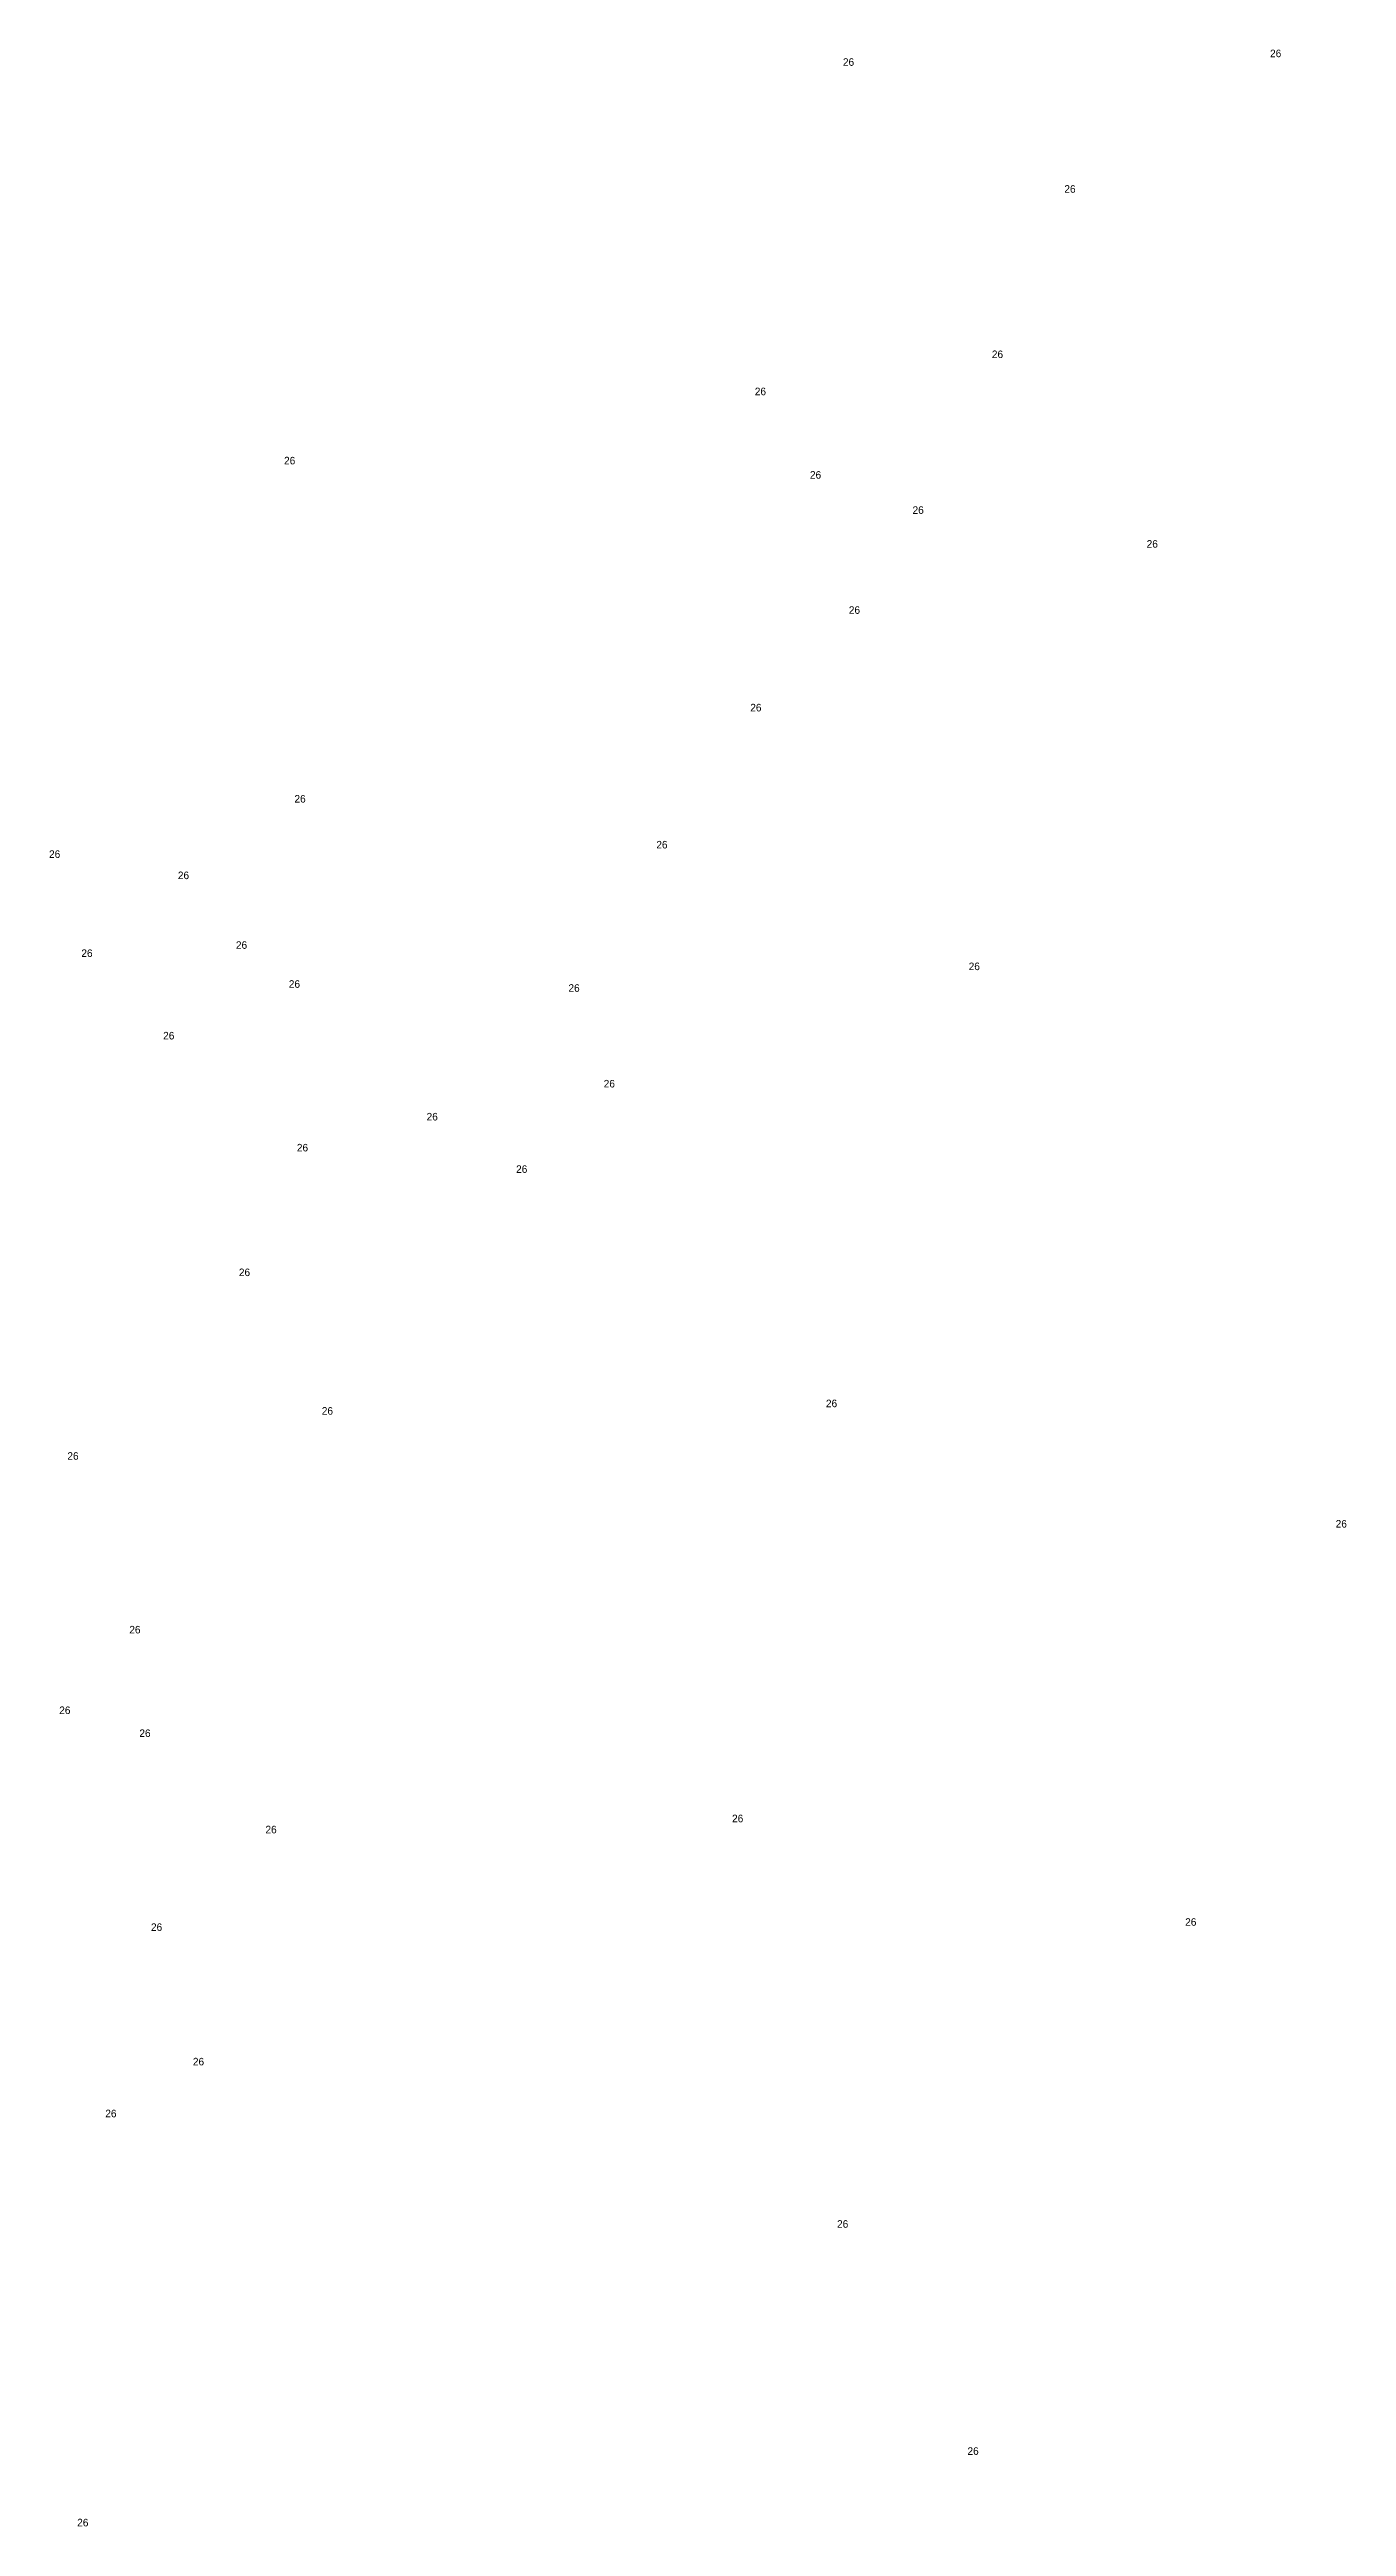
# Model space of a CAD drawing. Extents: x 538696 to 554460, y 1851264 to 1863934.
# Drawn here: x 543359 to 543530.7, y 1854395 to 1854723 of the extents above; entities that cross this region are included whole.
import ezdxf

# ---------------------------------------------------------------- set-up
doc = ezdxf.new("R2010")
doc.units = 0
doc.layers.add('Level 20', color=7, linetype='Continuous')

msp = doc.modelspace()

# ---------------------------------------------------------------- texts
at = {"layer": 'Level 20'}
for p in [(543464.06, 1854720.83), (543520.62, 1854721.97), (543493.38, 1854704.02), (543483.78, 1854682.13), (543452.39, 1854677.21), (543390.05, 1854668.05), (543459.69, 1854666.16), (543473.28, 1854661.5), (543504.28, 1854657.02), (543464.84, 1854648.26), (543451.79, 1854635.34), (543391.43, 1854623.27), (543358.93, 1854615.94), (543439.35, 1854617.19), (543375.99, 1854613.13), (543363.21, 1854602.82), (543383.68, 1854603.9), (543480.71, 1854601.08), (543390.68, 1854598.74), (543427.71, 1854598.21), (543374.04, 1854591.9), (543432.38, 1854585.54), (543408.93, 1854581.17), (543391.75, 1854577.07), (543420.78, 1854574.23), (543384.07, 1854560.56), (543395.05, 1854542.21), (543461.81, 1854543.2), (543361.36, 1854536.24), (543529.31, 1854527.26), (543369.56, 1854513.24), (543360.28, 1854502.57), (543370.89, 1854499.53), (543387.59, 1854486.77), (543449.38, 1854488.24), (543372.43, 1854473.85), (543509.38, 1854474.53), (543377.98, 1854456.04), (543366.38, 1854449.17), (543463.28, 1854434.54), (543480.55, 1854404.47), (543362.66, 1854395)]:
    msp.add_text('26', height=1, dxfattribs=at).set_placement(p)

doc.saveas('drawing.dxf')
